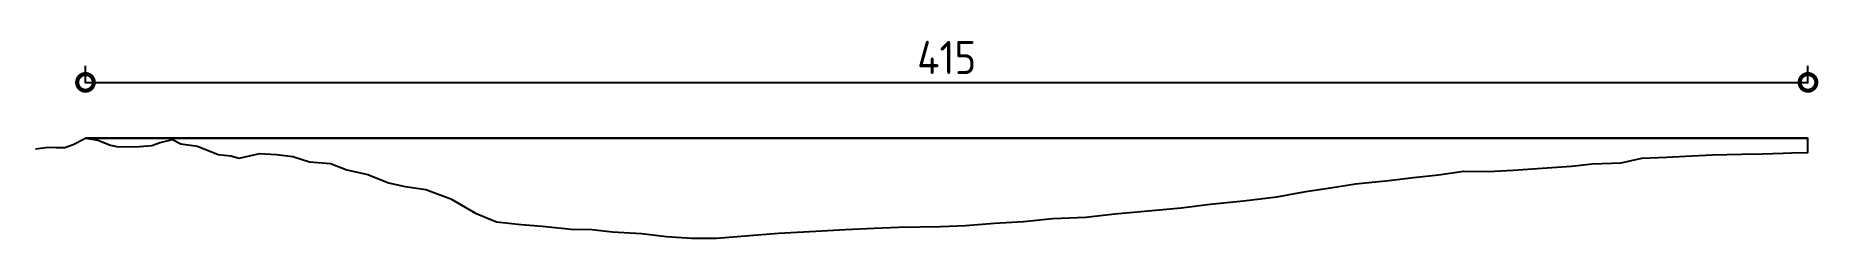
# Model space of a CAD drawing. Header units: metres. Extents: x -2434 to 11656, y -15288 to 8109.
# Drawn here: x 10274.9 to 10704.4, y -14275.3 to -14226.5 of the extents above; entities that cross this region are included whole.
import ezdxf

# ---------------------------------------------------------------- set-up
doc = ezdxf.new("R2010")
doc.units = ezdxf.units.M
doc.styles.add('dim', font='isocp.shx')
doc.dimstyles.new('STANDARD$0', dxfattribs={"dimscale": 0, "dimtxt": 8, "dimasz": 8, "dimexe": 4, "dimexo": 0, "dimgap": 2, "dimtad": 1, "dimdec": 0, "dimzin": 0, "dimdsep": 46, "dimtxsty": 'dim', "dimblk": 'DOTSMALL', "dimcen": 1, "dimclrd": 6, "dimclre": 6, "dimclrt": 256, "dimadec": 0, "dimazin": 0, "dimtfac": 1, "dimtdec": 0, "dimtix": 1, "dimtofl": 0, "dimtmove": 1, "dimatfit": 3, "dimldrblk": 'DOTSMALL', "dimfxl": 6, "dimtolj": 1, "dimtzin": 0, "dimarcsym": 0})

msp = doc.modelspace()

# ---------------------------------------------------------------- blocks, each defined once
blk = doc.blocks.new('_DOTSMALL')
at = {"color": 0, "linetype": 'ByBlock'}
blk.add_lwpolyline([(-0.0625, 0, 0.5, 0.5, 1), (0.0625, 0, 0.5, 0.5, 1)], format="xyseb", close=True, dxfattribs=at)
blk = doc.blocks.new('*D1531')
at = {"color": 6, "lineweight": -2, "ltscale": 0.5}
for p, q in [((10286.95, -14237.87), (10286.95, -14233.72)), ((10286.95, -14237.72), (10701.95, -14237.72)), ((10701.95, -14237.87), (10701.95, -14233.72))]:
    blk.add_line(p, q, dxfattribs=at)
at = {"layer": 'Defpoints', "color": 0, "lineweight": -3, "ltscale": 0.5}
for p in [(10701.95, -14237.72), (10286.95, -14251.16), (10701.95, -14251.16)]:
    blk.add_point(p, dxfattribs=at)
at = {"color": 6, "lineweight": -2, "ltscale": 0.5, "xscale": 8, "yscale": 8, "zscale": 8, "rotation": 180}
blk.add_blockref('_DOTSMALL', (10286.95, -14237.72), dxfattribs=at)
at = {"color": 6, "lineweight": -2, "ltscale": 0.5, "xscale": 8, "yscale": 8, "zscale": 8}
blk.add_blockref('_DOTSMALL', (10701.95, -14237.72), dxfattribs=at)
at = {"lineweight": -3, "ltscale": 0.5, "insert": (10494.45, -14231.72), "char_height": 8, "attachment_point": 5, "style": 'dim'}
blk.add_mtext('\\A1;415', dxfattribs=at)

# ---------------------------------------------------------------- dimensions: what is measured, and where the dimension line sits
at = {"color": 0, "lineweight": -3, "ltscale": 0.5}
dim = msp.add_linear_dim(base=(10701.947879, -14237.722617), p1=(10286.947879, -14251.161692), p2=(10701.947879, -14251.161692), dimstyle='STANDARD$0', override={"dimscale": 1, "dimfxl": 0.15, "dimfxlon": 1}, dxfattribs=at)
dim.commit()
dim.dimension.update_dxf_attribs({"geometry": '*D1531', "text_midpoint": (10494.447879, -14231.722617)})

# ---------------------------------------------------------------- linework, layer by layer
at = {"color": 0, "lineweight": -3, "ltscale": 0.5}
for p in [(10286.947879, -14251.161692), (10701.947879, -14254.611692)]:
    msp.add_line(p, (10701.947879, -14251.161692), dxfattribs=at)
msp.add_lwpolyline([(10274.947879, -14253.711692), (10277.947879, -14253.341692), (10279.947879, -14253.411692), (10281.947879, -14253.411692), (10283.947879, -14252.641692), (10286.947879, -14251.161692), (10289.947879, -14251.621692), (10292.947879, -14252.851692), (10294.947879, -14253.241692), (10299.947879, -14253.171692), (10302.947879, -14252.881692), (10304.947879, -14252.181692), (10307.947879, -14251.481692), (10309.947879, -14252.481692), (10313.947879, -14253.081692), (10318.947879, -14255.081692), (10321.947879, -14255.401692), (10323.947879, -14255.991692), (10328.947879, -14254.851692), (10332.947879, -14255.121692), (10336.947879, -14255.531692), (10340.947879, -14256.841692), (10345.947879, -14257.261692), (10349.947879, -14258.751692), (10354.947879, -14259.901692), (10359.947879, -14261.891692), (10363.947879, -14262.811692), (10368.947879, -14263.531692), (10374.947879, -14265.741692), (10380.947879, -14269.181692), (10385.947879, -14271.281692), (10391.947879, -14271.941692), (10396.947879, -14272.381692), (10403.947879, -14273.071692), (10408.947879, -14273.141692), (10413.947879, -14273.681692), (10420.947879, -14274.071692), (10426.947879, -14274.841692), (10432.947879, -14275.211692), (10438.947879, -14275.271692), (10446.947879, -14274.551692), (10453.947879, -14273.991692), (10462.947879, -14273.511692), (10469.947879, -14273.121692), (10476.947879, -14272.851692), (10482.947879, -14272.611692), (10492.947879, -14272.421692), (10498.947879, -14272.151692), (10505.947879, -14271.651692), (10512.947879, -14271.181692), (10519.947879, -14270.471692), (10527.947879, -14270.181692), (10534.947879, -14269.411692), (10542.947879, -14268.681692), (10550.947879, -14267.911692), (10557.947879, -14267.041692), (10565.947879, -14266.221692), (10573.947879, -14265.291692), (10580.947879, -14264.025692), (10586.947879, -14263.131692), (10592.947879, -14262.181692), (10600.947879, -14261.371692), (10606.947879, -14260.591692), (10612.947879, -14260.011692), (10618.947879, -14259.121692), (10624.947879, -14259.181692), (10630.947879, -14258.841692), (10637.947879, -14258.401692), (10644.947879, -14257.891692), (10649.947879, -14257.321692), (10656.947879, -14257.101692), (10661.947879, -14255.961692), (10667.947879, -14255.761692), (10673.947879, -14255.401692), (10678.947879, -14255.181692), (10685.947879, -14255.041692), (10690.947879, -14254.891692), (10695.947879, -14254.771692), (10697.947879, -14254.701692), (10701.947879, -14254.611692)], dxfattribs=at)
msp.add_lwpolyline([(10592.947879, -14262.181692), (10600.947879, -14261.371692), (10606.947879, -14260.591692), (10612.947879, -14260.011692), (10618.947879, -14259.121692), (10624.947879, -14259.181692), (10630.947879, -14258.841692), (10637.947879, -14258.401692), (10644.947879, -14257.891692), (10649.947879, -14257.321692), (10656.947879, -14257.101692), (10661.947879, -14255.961692), (10667.947879, -14255.761692), (10673.947879, -14255.401692), (10678.947879, -14255.181692), (10685.947879, -14255.041692), (10690.947879, -14254.891692), (10695.947879, -14254.771692), (10697.947879, -14254.701692), (10701.947879, -14254.611692), (10701.947879, -14251.161692), (10286.947879, -14251.161692), (10289.947879, -14251.621692), (10292.947879, -14252.851692), (10294.947879, -14253.241692), (10299.947879, -14253.171692), (10302.947879, -14252.881692), (10304.947879, -14252.181692), (10307.947879, -14251.481692), (10309.947879, -14252.481692), (10313.947879, -14253.081692), (10318.947879, -14255.081692), (10321.947879, -14255.401692), (10323.947879, -14255.991692), (10328.947879, -14254.851692), (10332.947879, -14255.121692), (10336.947879, -14255.531692), (10340.947879, -14256.841692), (10345.947879, -14257.261692), (10349.947879, -14258.751692), (10354.947879, -14259.901692), (10359.947879, -14261.891692), (10363.947879, -14262.811692), (10368.947879, -14263.531692), (10374.947879, -14265.741692), (10380.947879, -14269.181692), (10385.947879, -14271.281692), (10391.947879, -14271.941692), (10396.947879, -14272.381692), (10403.947879, -14273.071692), (10408.947879, -14273.141692), (10413.947879, -14273.681692), (10420.947879, -14274.071692), (10426.947879, -14274.841692), (10432.947879, -14275.211692), (10438.947879, -14275.271692), (10446.947879, -14274.551692), (10453.947879, -14273.991692), (10462.947879, -14273.511692), (10469.947879, -14273.121692), (10476.947879, -14272.851692), (10482.947879, -14272.611692), (10492.947879, -14272.421692), (10498.947879, -14272.151692), (10505.947879, -14271.651692), (10512.947879, -14271.181692), (10519.947879, -14270.471692), (10527.947879, -14270.181692), (10534.947879, -14269.411692), (10542.947879, -14268.681692), (10550.947879, -14267.911692), (10557.947879, -14267.041692), (10565.947879, -14266.221692), (10573.947879, -14265.291692), (10580.947879, -14264.025692), (10586.947879, -14263.131692)], close=True, dxfattribs=at)

msp.set_redraw_order([(e.dxf.handle, doc.entitydb.next_handle()) for e in msp.query("TEXT MTEXT ATTDEF DIMENSION ARC_DIMENSION")])  # texts and dimensions are drawn at this point

doc.saveas('drawing.dxf')
